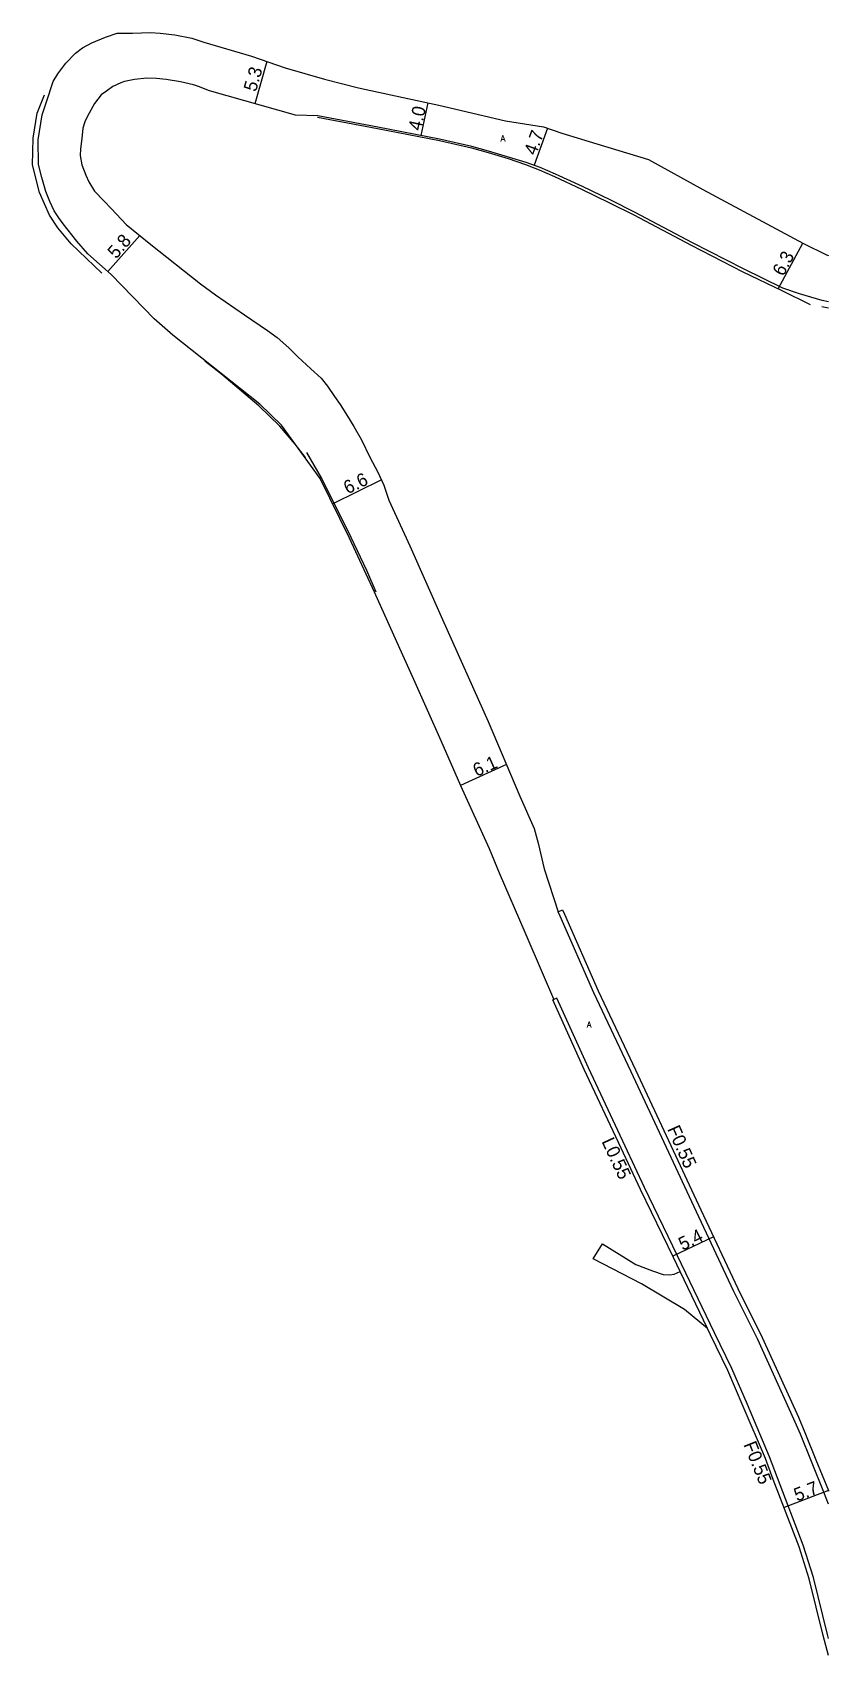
# Model space of a CAD drawing. Header units: metres. Extents: x -19200 to -16000, y -96000 to -93000.
# Drawn here: x -16096 to -16000, y -93380.5 to -93184.8 of the extents above; entities that cross this region are included whole.
import ezdxf

# ---------------------------------------------------------------- set-up
doc = ezdxf.new("R2010")
doc.units = ezdxf.units.M
doc.header["$LTSCALE"] = 2.5
for name, color, linetype in [('側溝・桝', 7, 'Continuous'), ('幅員', 7, 'Continuous'), ('歩道・分離帯・安全施設', 7, 'Continuous'), ('舗装', 7, 'Continuous'), ('道路', 7, 'Continuous')]:
    doc.layers.add(name, color=color, linetype=linetype)
doc.styles.get("Standard").update_dxf_attribs({"font": ''})
doc.styles.add('YOKO_DECO', font='txt.shx', dxfattribs={"bigfont": 'extfont.shx'})
doc.styles.get('Standard').set_extended_font_data('@MS PGothic')

msp = doc.modelspace()

# ---------------------------------------------------------------- texts
at = {"layer": '側溝・桝'}
for s, rotation, p in [('F0.55', 294, (-16019.48, -93316.98)), ('L0.55', 295, (-16027.4, -93318.47)), ('F0.55', 292, (-16010.28, -93355.02))]:
    msp.add_text(s, height=1.6, rotation=rotation, dxfattribs=at).set_placement(p)
at = {"layer": '幅員'}
for s, rotation, p in [('5.3', 74, (-16069.03, -93191.99)), ('4.0', 78, (-16049.13, -93196.69)), ('4.7', 70, (-16035.28, -93199.67)), ('5.8', 49, (-16085.88, -93212.15)), ('6.3', 62, (-16005.44, -93214.25)), ('6.6', 26, (-16057.98, -93240.47)), ('6.1', 24, (-16042.43, -93274.53)), ('5.4', 26, (-16017.59, -93331.67)), ('5.7', 21, (-16003.8, -93361.91))]:
    msp.add_text(s, height=1.6, rotation=rotation, dxfattribs=at).set_placement(p)
at = {"layer": '舗装', "style": 'YOKO_DECO'}
for p in [(-16039.54, -93197.91, 313.43), (-16029.15, -93304.75, 296.36)]:
    msp.add_text('A', height=0.75, dxfattribs=at).set_placement(p)

# ---------------------------------------------------------------- linework, layer by layer
at = {"layer": '側溝・桝'}
for points in [[(-16000, -93362.2), (-16000.56, -93360.78), (-16002.05, -93357.08), (-16003.38, -93353.79), (-16004.17, -93351.97), (-16008.54, -93342.34), (-16008.96, -93341.46), (-16009.46, -93340.52), (-16011.45, -93336.47), (-16015.91, -93326.97), (-16019.54, -93319.22), (-16023.81, -93310.09), (-16028.3, -93300.54), (-16032.34, -93291.31), (-16032.58, -93290.8)], [(-16000, -93378.41), (-16000.13, -93377.93), (-16001.8, -93371.07), (-16003.04, -93367.16), (-16006.16, -93359.03), (-16007.11, -93356.52), (-16009.78, -93350.21), (-16011.66, -93345.85), (-16013.74, -93341.55), (-16018.21, -93332.25), (-16022.18, -93324.03), (-16024.52, -93319.05), (-16028.96, -93309.59), (-16032.74, -93301.2), (-16033.11, -93301.36)], [(-16014.58, -93341.05), (-16017.9, -93334.14)]]:
    msp.add_lwpolyline(points, dxfattribs=at)
at = {"layer": '幅員'}
for points in [[(-16067.72, -93188.26), (-16069.16, -93193.36)], [(-16049.13, -93197.18), (-16048.28, -93193.26)], [(-16033.9, -93196.31), (-16035.49, -93200.78)], [(-16083.03, -93209.23), (-16086.88, -93213.58)], [(-16006.06, -93215.68), (-16003.1, -93210.16)], [(-16053.91, -93238.69), (-16059.78, -93241.6)], [(-16038.84, -93273.03), (-16044.36, -93275.55)], [(-16013.87, -93329.96), (-16018.78, -93332.32)], [(-16000.02, -93360.57), (-16005.36, -93362.62)]]:
    msp.add_lwpolyline(points, dxfattribs=at)
at = {"layer": '歩道・分離帯・安全施設'}
for points in [[(-16087.63, -93213.79), (-16091.31, -93210.23), (-16092.9, -93208.31), (-16093.94, -93206.78), (-16095.14, -93204.05), (-16095.98, -93200.74), (-16095.89, -93197.52), (-16095.43, -93194.51), (-16094.53, -93192.27)], [(-16061.62, -93194.96), (-16054.36, -93196.34), (-16046.92, -93197.78), (-16043.06, -93198.68), (-16041.02, -93199.22), (-16038.61, -93199.95), (-16036.53, -93200.67), (-16034.89, -93201.34), (-16033.04, -93202.14), (-16029.79, -93203.65), (-16026.39, -93205.29), (-16023.47, -93206.77), (-16016.57, -93210.4), (-16010.35, -93213.62), (-16005.65, -93215.87), (-16002.2, -93217.58)], [(-16000.8, -93217.8), (-16000, -93217.96)], [(-16063.06, -93236.01), (-16064.29, -93234.41), (-16066.15, -93232.25), (-16068.67, -93229.78), (-16073.14, -93225.99), (-16075.21, -93224.41)], [(-16054.52, -93252.26), (-16055.67, -93249.63), (-16057.54, -93245.66), (-16061.15, -93238.48), (-16062.91, -93235.41)]]:
    msp.add_lwpolyline(points, dxfattribs=at)
at = {"layer": '道路'}
for points in [[(-16033.12, -93301.34), (-16034.38, -93298.44), (-16036.59, -93293.27), (-16039.66, -93286.15), (-16040.87, -93283.21), (-16044.35, -93275.59), (-16046.7, -93270.16), (-16050, -93262.79), (-16051.69, -93259.03), (-16054.76, -93252.26), (-16057.74, -93245.73), (-16061.29, -93238.56), (-16065.96, -93232.12), (-16068.56, -93229.58), (-16079.07, -93221.25), (-16081.31, -93219.29), (-16086.49, -93213.93), (-16089.29, -93211.46), (-16090.61, -93209.91), (-16092.26, -93207.84), (-16092.78, -93207.11), (-16093.37, -93206.28), (-16093.9, -93205.15), (-16094.38, -93203.94), (-16094.84, -93202.24), (-16095.25, -93200.67), (-16095.29, -93197.71), (-16094.8, -93194.7), (-16094.29, -93193.14), (-16093.48, -93190.67), (-16092.91, -93189.77), (-16091.96, -93188.46), (-16090.81, -93187.26), (-16089.94, -93186.63), (-16088.82, -93186.03), (-16087.17, -93185.32), (-16085.75, -93184.86), (-16083.9, -93184.83), (-16081.73, -93184.76), (-16080.57, -93184.83), (-16078.8, -93185.03), (-16076.76, -93185.45), (-16075.3, -93185.94), (-16069.58, -93187.63), (-16065.52, -93189.02), (-16060.76, -93190.4), (-16056.69, -93191.43), (-16051.27, -93192.61), (-16047, -93193.54), (-16038.95, -93195.43), (-16034.36, -93196.15)], [(-16000, -93217.24), (-16000.76, -93217.09), (-16003.51, -93216.28), (-16005.51, -93215.58), (-16010.25, -93213.28), (-16016.42, -93210.11), (-16023.32, -93206.48), (-16026.25, -93205), (-16029.65, -93203.35), (-16032.91, -93201.84), (-16034.76, -93201.04), (-16036.45, -93200.44), (-16040.98, -93199.06), (-16043.02, -93198.52), (-16046.89, -93197.61), (-16054.33, -93196.17), (-16061.58, -93194.8), (-16064.26, -93194.74), (-16074.65, -93191.81), (-16075.96, -93191.26), (-16076.56, -93191.07), (-16078.13, -93190.71), (-16079.84, -93190.44), (-16081.01, -93190.3), (-16082.17, -93190.29), (-16083.69, -93190.42), (-16084.87, -93190.68), (-16085.34, -93190.83), (-16086.28, -93191.28), (-16087.07, -93191.83), (-16087.68, -93192.29), (-16088.49, -93193.31), (-16089.35, -93194.86), (-16089.66, -93195.55), (-16089.9, -93196.32), (-16090.04, -93197.53), (-16090.19, -93198.78), (-16090.21, -93199.59), (-16090.01, -93200.74), (-16089.54, -93201.99), (-16089.17, -93202.78), (-16088.48, -93203.9), (-16087.38, -93205.08), (-16086.43, -93206.01), (-16084.67, -93207.92), (-16081.69, -93210.31), (-16075.71, -93215.07), (-16073.92, -93216.39), (-16070.4, -93218.82), (-16067.65, -93220.7), (-16066.49, -93221.53), (-16065.06, -93222.77), (-16064, -93223.88), (-16062.43, -93225.34), (-16061.18, -93226.45), (-16060.39, -93227.41), (-16059.55, -93228.65), (-16058.88, -93229.64), (-16058, -93231.04), (-16057.24, -93232.27), (-16056.3, -93233.87), (-16055.29, -93235.96), (-16054.33, -93237.8), (-16053.61, -93239.34), (-16053.02, -93241.17), (-16050.49, -93246.67), (-16046.56, -93255.53), (-16041.05, -93267.84), (-16037.21, -93276.84), (-16035.49, -93280.76), (-16034.99, -93282.5), (-16034.29, -93285.62), (-16032.58, -93290.8), (-16032.06, -93290.56), (-16031.82, -93291.07), (-16027.78, -93300.3), (-16023.29, -93309.85), (-16019.02, -93318.97), (-16015.39, -93326.73), (-16010.93, -93336.22), (-16008.94, -93340.26), (-16008.45, -93341.2), (-16008.02, -93342.1), (-16003.64, -93351.74), (-16002.85, -93353.57), (-16001.52, -93356.86), (-16000.02, -93360.57), (-16000, -93360.63)], [(-16034.36, -93196.15), (-16032.17, -93196.89), (-16027.94, -93198.18), (-16021.69, -93200.08), (-16015.16, -93203.69), (-16003.03, -93210.19), (-16000.24, -93211.58), (-16000, -93211.67)], [(-16017.9, -93334.14), (-16018.7, -93332.48), (-16022.66, -93324.26), (-16025.01, -93319.28), (-16029.45, -93309.82), (-16033.23, -93301.42), (-16033.11, -93301.36), (-16033.12, -93301.34)], [(-16000, -93380.46), (-16000.66, -93378.06), (-16002.32, -93371.21), (-16003.55, -93367.34), (-16006.66, -93359.22), (-16007.61, -93356.72), (-16010.28, -93350.43), (-16012.15, -93346.08), (-16014.23, -93341.79), (-16014.58, -93341.05)]]:
    msp.add_lwpolyline(points, dxfattribs=at)
at = {"layer": '道路', "flags": 128}
for points in [[(-16028.37, -93332.62), (-16027.24, -93330.82)], [(-16027.24, -93330.82), (-16023.22, -93333.32), (-16021.23, -93334.09), (-16019.93, -93334.52), (-16019.15, -93334.57), (-16018.61, -93334.48), (-16017.9, -93334.14)], [(-16014.58, -93341.05), (-16017.36, -93338.75), (-16022.57, -93335.66), (-16028.37, -93332.62)]]:
    msp.add_lwpolyline(points, dxfattribs=at)

msp.set_redraw_order([(e.dxf.handle, doc.entitydb.next_handle()) for e in msp.query("TEXT MTEXT ATTDEF DIMENSION ARC_DIMENSION")])  # texts and dimensions are drawn at this point

doc.saveas('drawing.dxf')
